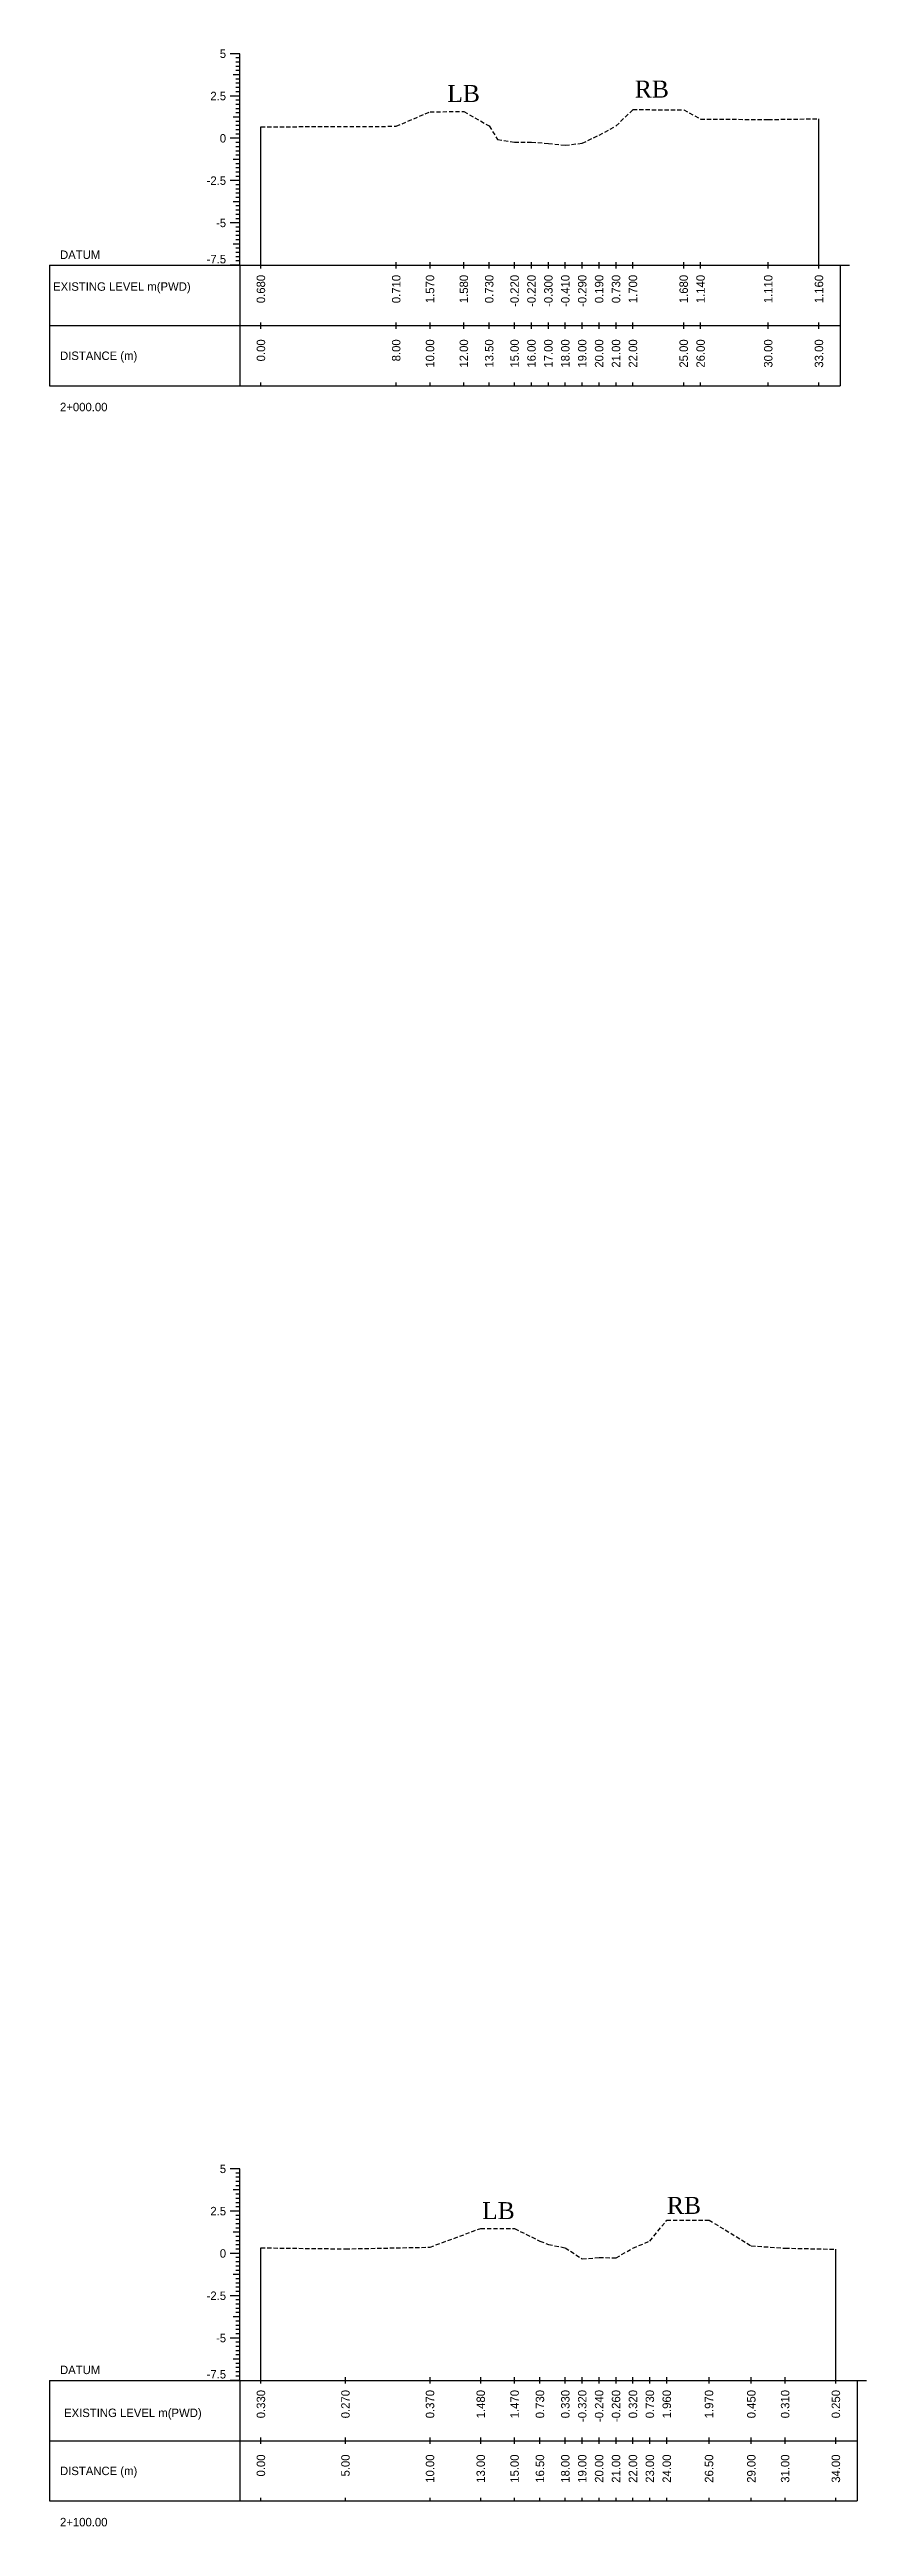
# Model space of a CAD drawing. Header units: inches. Extents: x 4752 to 6808, y -1487 to -426.
# Drawn here: x 5782.6 to 5830.9, y -1233.6 to -1087.2 of the extents above; entities that cross this region are included whole.
import ezdxf
from ezdxf.enums import TextEntityAlignment as Align

# ---------------------------------------------------------------- set-up
doc = ezdxf.new("R2010")
doc.units = ezdxf.units.IN
doc.header["$MEASUREMENT"] = 0
doc.linetypes.add('HIDDEN', pattern=[0.375, 0.25, -0.125])
doc.layers.add('CS_Drawing', color=7, linetype='Continuous')
doc.layers.add('GL', color=3, linetype='HIDDEN')
doc.styles.add('romans', font='romans.shx')

msp = doc.modelspace()

# ---------------------------------------------------------------- texts
at = {"char_height": 1, "width": 325.847, "attachment_point": 1, "style": 'romans'}
for s, insert in [('\\pi-1,l1;{\\fTimes New Roman|b0|i0|c0|p18;RB}', (5817.22, -1089.08)), ('{\\fTimes New Roman|b0|i0|c0|p18;LB}', (5806.13, -1089.34)), ('{\\fTimes New Roman|b0|i0|c0|p18;LB}', (5808.19, -1214.46)), ('\\pi-1,l1;{\\fTimes New Roman|b0|i0|c0|p18;RB}', (5819.12, -1214.15))]:
    msp.add_mtext(s, dxfattribs=dict(at, insert=insert))
at = {"layer": 'CS_Drawing'}
for s, p in [('5', (5793.05, -1087.49)), ('2.5', (5793.05, -1089.99)), ('0', (5793.05, -1092.49)), ('-2.5', (5793.05, -1094.99)), ('-5', (5793.05, -1097.49)), ('5', (5793.05, -1212.49)), ('2.5', (5793.05, -1214.99)), ('0', (5793.05, -1217.49)), ('-2.5', (5793.05, -1219.99)), ('-5', (5793.05, -1222.49))]:
    msp.add_text(s, height=0.5, dxfattribs=at).set_placement(p, align=Align.MIDDLE_RIGHT)
for s, p in [('DATUM', (5783.23, -1099.37)), ('EXISTING LEVEL m(PWD)', (5782.82, -1101.25)), ('DISTANCE (m)', (5783.23, -1105.34)), ('2+000.00', (5783.23, -1108.37)), ('DATUM', (5783.23, -1224.37)), ('EXISTING LEVEL m(PWD)', (5783.47, -1226.91)), ('DISTANCE (m)', (5783.23, -1230.34)), ('2+100.00', (5783.23, -1233.37))]:
    msp.add_text(s, height=0.5, dxfattribs=at).set_placement(p, align=Align.MIDDLE_LEFT)
for p in [(5793.05, -1099.88), (5793.05, -1224.88)]:
    msp.add_text('-7.5', height=0.5, dxfattribs=at).set_placement(p, align=Align.RIGHT)
for s, p in [('0.680', (5795.11, -1100.56)), ('0.710', (5803.11, -1100.56)), ('1.570', (5805.11, -1100.56)), ('1.580', (5807.11, -1100.56)), ('0.730', (5808.61, -1100.56)), ('-0.220', (5810.11, -1100.56)), ('-0.220', (5811.11, -1100.56)), ('-0.300', (5812.11, -1100.56)), ('-0.410', (5813.11, -1100.56)), ('-0.290', (5814.11, -1100.56)), ('0.190', (5815.11, -1100.56)), ('0.730', (5816.11, -1100.56)), ('1.700', (5817.11, -1100.56)), ('1.680', (5820.11, -1100.56)), ('1.140', (5821.11, -1100.56)), ('1.110', (5825.11, -1100.56)), ('1.160', (5828.11, -1100.56)), ('0.00', (5795.11, -1104.37)), ('8.00', (5803.11, -1104.37)), ('10.00', (5805.11, -1104.37)), ('12.00', (5807.11, -1104.37)), ('13.50', (5808.61, -1104.37)), ('15.00', (5810.11, -1104.37)), ('16.00', (5811.11, -1104.37)), ('17.00', (5812.11, -1104.37)), ('18.00', (5813.11, -1104.37)), ('19.00', (5814.11, -1104.37)), ('20.00', (5815.11, -1104.37)), ('21.00', (5816.11, -1104.37)), ('22.00', (5817.11, -1104.37)), ('25.00', (5820.11, -1104.37)), ('26.00', (5821.11, -1104.37)), ('30.00', (5825.11, -1104.37)), ('33.00', (5828.11, -1104.37)), ('0.330', (5795.11, -1225.56)), ('0.270', (5800.11, -1225.56)), ('0.370', (5805.11, -1225.56)), ('1.480', (5808.11, -1225.56)), ('1.470', (5810.11, -1225.56)), ('0.730', (5811.61, -1225.56)), ('0.330', (5813.11, -1225.56)), ('-0.320', (5814.11, -1225.56)), ('-0.240', (5815.11, -1225.56)), ('-0.260', (5816.11, -1225.56)), ('0.320', (5817.11, -1225.56)), ('0.730', (5818.11, -1225.56)), ('1.960', (5819.11, -1225.56)), ('1.970', (5821.61, -1225.56)), ('0.450', (5824.11, -1225.56)), ('0.310', (5826.11, -1225.56)), ('0.250', (5829.11, -1225.56)), ('0.00', (5795.11, -1229.37)), ('5.00', (5800.11, -1229.37)), ('10.00', (5805.11, -1229.37)), ('13.00', (5808.11, -1229.37)), ('15.00', (5810.11, -1229.37)), ('16.50', (5811.61, -1229.37)), ('18.00', (5813.11, -1229.37)), ('19.00', (5814.11, -1229.37)), ('20.00', (5815.11, -1229.37)), ('21.00', (5816.11, -1229.37)), ('22.00', (5817.11, -1229.37)), ('23.00', (5818.11, -1229.37)), ('24.00', (5819.11, -1229.37)), ('26.50', (5821.61, -1229.37)), ('29.00', (5824.11, -1229.37)), ('31.00', (5826.11, -1229.37)), ('34.00', (5829.11, -1229.37))]:
    msp.add_text(s, height=0.5, rotation=90, dxfattribs=at).set_placement(p, align=Align.MIDDLE_RIGHT)

# ---------------------------------------------------------------- linework, layer by layer
at = {"layer": 'CS_Drawing'}
for p, q in [((5793.86, -1087.49), (5793.3, -1087.49)), ((5793.86, -1087.49), (5793.46, -1087.49)), ((5793.86, -1087.49), (5793.63, -1087.49)), ((5793.86, -1099.99), (5793.86, -1087.49)), ((5793.86, -1088.74), (5793.46, -1088.74)), ((5793.86, -1087.74), (5793.63, -1087.74)), ((5793.86, -1087.99), (5793.63, -1087.99)), ((5793.86, -1088.24), (5793.63, -1088.24)), ((5793.86, -1088.49), (5793.63, -1088.49)), ((5793.86, -1088.74), (5793.63, -1088.74)), ((5793.86, -1088.99), (5793.63, -1088.99)), ((5793.86, -1089.99), (5793.3, -1089.99)), ((5793.86, -1089.99), (5793.46, -1089.99)), ((5793.86, -1089.24), (5793.63, -1089.24)), ((5793.86, -1089.49), (5793.63, -1089.49)), ((5793.86, -1089.74), (5793.63, -1089.74)), ((5793.86, -1089.99), (5793.63, -1089.99)), ((5793.86, -1090.24), (5793.63, -1090.24)), ((5793.86, -1090.49), (5793.63, -1090.49)), ((5793.86, -1091.24), (5793.46, -1091.24)), ((5793.86, -1090.74), (5793.63, -1090.74)), ((5793.86, -1090.99), (5793.63, -1090.99)), ((5793.86, -1091.24), (5793.63, -1091.24)), ((5793.86, -1091.49), (5793.63, -1091.49)), ((5793.86, -1091.74), (5793.63, -1091.74)), ((5793.86, -1091.99), (5793.63, -1091.99)), ((5795.11, -1099.99), (5795.11, -1091.81)), ((5828.11, -1099.99), (5828.11, -1091.33)), ((5793.86, -1092.49), (5793.3, -1092.49)), ((5793.86, -1092.49), (5793.46, -1092.49)), ((5793.86, -1092.24), (5793.63, -1092.24)), ((5793.86, -1092.49), (5793.63, -1092.49)), ((5793.86, -1092.74), (5793.63, -1092.74)), ((5793.86, -1092.99), (5793.63, -1092.99)), ((5793.86, -1093.24), (5793.63, -1093.24)), ((5793.86, -1093.74), (5793.46, -1093.74)), ((5793.86, -1093.49), (5793.63, -1093.49)), ((5793.86, -1093.74), (5793.63, -1093.74)), ((5793.86, -1093.99), (5793.63, -1093.99)), ((5793.86, -1094.24), (5793.63, -1094.24)), ((5793.86, -1094.49), (5793.63, -1094.49)), ((5793.86, -1094.74), (5793.63, -1094.74)), ((5793.86, -1094.99), (5793.3, -1094.99)), ((5793.86, -1094.99), (5793.46, -1094.99)), ((5793.86, -1096.24), (5793.46, -1096.24)), ((5793.86, -1094.99), (5793.63, -1094.99)), ((5793.86, -1095.24), (5793.63, -1095.24)), ((5793.86, -1095.49), (5793.63, -1095.49)), ((5793.86, -1095.74), (5793.63, -1095.74)), ((5793.86, -1095.99), (5793.63, -1095.99)), ((5793.86, -1096.24), (5793.63, -1096.24)), ((5793.86, -1097.49), (5793.3, -1097.49)), ((5793.86, -1097.49), (5793.46, -1097.49)), ((5793.86, -1096.49), (5793.63, -1096.49)), ((5793.86, -1096.74), (5793.63, -1096.74)), ((5793.86, -1096.99), (5793.63, -1096.99)), ((5793.86, -1097.24), (5793.63, -1097.24)), ((5793.86, -1097.49), (5793.63, -1097.49)), ((5793.86, -1097.74), (5793.63, -1097.74)), ((5793.86, -1098.74), (5793.46, -1098.74)), ((5793.86, -1097.99), (5793.63, -1097.99)), ((5793.86, -1098.24), (5793.63, -1098.24)), ((5793.86, -1098.49), (5793.63, -1098.49)), ((5793.86, -1098.74), (5793.63, -1098.74)), ((5793.86, -1098.99), (5793.63, -1098.99)), ((5793.86, -1099.24), (5793.63, -1099.24)), ((5782.61, -1099.99), (5793.86, -1099.99)), ((5782.61, -1099.99), (5782.61, -1107.12)), ((5793.86, -1099.99), (5793.3, -1099.99)), ((5793.86, -1099.99), (5793.46, -1099.99)), ((5793.86, -1099.49), (5793.63, -1099.49)), ((5793.86, -1099.74), (5793.63, -1099.74)), ((5793.86, -1099.99), (5793.63, -1099.99)), ((5793.86, -1099.99), (5829.36, -1099.99)), ((5793.86, -1099.99), (5793.86, -1107.12)), ((5795.11, -1100.18), (5795.11, -1099.81)), ((5803.11, -1100.18), (5803.11, -1099.81)), ((5805.11, -1100.18), (5805.11, -1099.81)), ((5807.11, -1100.18), (5807.11, -1099.81)), ((5808.61, -1100.18), (5808.61, -1099.81)), ((5810.11, -1100.18), (5810.11, -1099.81)), ((5811.11, -1100.18), (5811.11, -1099.81)), ((5812.11, -1100.18), (5812.11, -1099.81)), ((5813.11, -1100.18), (5813.11, -1099.81)), ((5814.11, -1100.18), (5814.11, -1099.81)), ((5815.11, -1100.18), (5815.11, -1099.81)), ((5816.11, -1100.18), (5816.11, -1099.81)), ((5817.11, -1100.18), (5817.11, -1099.81)), ((5820.11, -1100.18), (5820.11, -1099.81)), ((5821.11, -1100.18), (5821.11, -1099.81)), ((5825.11, -1100.18), (5825.11, -1099.81)), ((5828.11, -1100.18), (5828.11, -1099.81)), ((5829.36, -1099.99), (5829.92, -1099.99)), ((5829.36, -1099.99), (5829.75, -1099.99)), ((5829.36, -1099.99), (5829.58, -1099.99)), ((5829.36, -1099.99), (5829.36, -1107.12)), ((5782.61, -1103.56), (5793.86, -1103.56)), ((5793.86, -1103.56), (5829.36, -1103.56)), ((5793.86, -1103.56), (5829.36, -1103.56)), ((5795.11, -1103.74), (5795.11, -1103.37)), ((5803.11, -1103.74), (5803.11, -1103.37)), ((5805.11, -1103.74), (5805.11, -1103.37)), ((5807.11, -1103.74), (5807.11, -1103.37)), ((5808.61, -1103.74), (5808.61, -1103.37)), ((5810.11, -1103.74), (5810.11, -1103.37)), ((5811.11, -1103.74), (5811.11, -1103.37)), ((5812.11, -1103.74), (5812.11, -1103.37)), ((5813.11, -1103.74), (5813.11, -1103.37)), ((5814.11, -1103.74), (5814.11, -1103.37)), ((5815.11, -1103.74), (5815.11, -1103.37)), ((5816.11, -1103.74), (5816.11, -1103.37)), ((5817.11, -1103.74), (5817.11, -1103.37)), ((5820.11, -1103.74), (5820.11, -1103.37)), ((5821.11, -1103.74), (5821.11, -1103.37)), ((5825.11, -1103.74), (5825.11, -1103.37)), ((5828.11, -1103.74), (5828.11, -1103.37)), ((5782.61, -1107.12), (5793.86, -1107.12)), ((5793.86, -1107.12), (5829.36, -1107.12)), ((5795.11, -1107.12), (5795.11, -1106.93)), ((5803.11, -1107.12), (5803.11, -1106.93)), ((5805.11, -1107.12), (5805.11, -1106.93)), ((5807.11, -1107.12), (5807.11, -1106.93)), ((5808.61, -1107.12), (5808.61, -1106.93)), ((5810.11, -1107.12), (5810.11, -1106.93)), ((5811.11, -1107.12), (5811.11, -1106.93)), ((5812.11, -1107.12), (5812.11, -1106.93)), ((5813.11, -1107.12), (5813.11, -1106.93)), ((5814.11, -1107.12), (5814.11, -1106.93)), ((5815.11, -1107.12), (5815.11, -1106.93)), ((5816.11, -1107.12), (5816.11, -1106.93)), ((5817.11, -1107.12), (5817.11, -1106.93)), ((5820.11, -1107.12), (5820.11, -1106.93)), ((5821.11, -1107.12), (5821.11, -1106.93)), ((5825.11, -1107.12), (5825.11, -1106.93)), ((5828.11, -1107.12), (5828.11, -1106.93)), ((5793.86, -1212.49), (5793.3, -1212.49)), ((5793.86, -1212.49), (5793.46, -1212.49)), ((5793.86, -1212.49), (5793.63, -1212.49)), ((5793.86, -1212.74), (5793.63, -1212.74)), ((5793.86, -1212.99), (5793.63, -1212.99)), ((5793.86, -1213.24), (5793.63, -1213.24)), ((5793.86, -1213.49), (5793.63, -1213.49)), ((5793.86, -1224.99), (5793.86, -1212.49)), ((5793.86, -1213.74), (5793.46, -1213.74)), ((5793.86, -1213.74), (5793.63, -1213.74)), ((5793.86, -1213.99), (5793.63, -1213.99)), ((5793.86, -1214.24), (5793.63, -1214.24)), ((5793.86, -1214.49), (5793.63, -1214.49)), ((5793.86, -1214.74), (5793.63, -1214.74)), ((5793.86, -1214.99), (5793.3, -1214.99)), ((5793.86, -1214.99), (5793.46, -1214.99)), ((5793.86, -1216.24), (5793.46, -1216.24)), ((5793.86, -1214.99), (5793.63, -1214.99)), ((5793.86, -1215.24), (5793.63, -1215.24)), ((5793.86, -1215.49), (5793.63, -1215.49)), ((5793.86, -1215.74), (5793.63, -1215.74)), ((5793.86, -1215.99), (5793.63, -1215.99)), ((5793.86, -1216.24), (5793.63, -1216.24)), ((5793.86, -1217.49), (5793.3, -1217.49)), ((5793.86, -1217.49), (5793.46, -1217.49)), ((5793.86, -1216.49), (5793.63, -1216.49)), ((5793.86, -1216.74), (5793.63, -1216.74)), ((5793.86, -1216.99), (5793.63, -1216.99)), ((5793.86, -1217.24), (5793.63, -1217.24)), ((5793.86, -1217.49), (5793.63, -1217.49)), ((5793.86, -1217.74), (5793.63, -1217.74)), ((5795.11, -1224.99), (5795.11, -1217.16)), ((5829.11, -1224.99), (5829.11, -1217.24)), ((5793.86, -1218.74), (5793.46, -1218.74)), ((5793.86, -1217.99), (5793.63, -1217.99)), ((5793.86, -1218.24), (5793.63, -1218.24)), ((5793.86, -1218.49), (5793.63, -1218.49)), ((5793.86, -1218.74), (5793.63, -1218.74)), ((5793.86, -1218.99), (5793.63, -1218.99)), ((5793.86, -1219.24), (5793.63, -1219.24)), ((5793.86, -1219.99), (5793.3, -1219.99)), ((5793.86, -1219.99), (5793.46, -1219.99)), ((5793.86, -1219.49), (5793.63, -1219.49)), ((5793.86, -1219.74), (5793.63, -1219.74)), ((5793.86, -1219.99), (5793.63, -1219.99)), ((5793.86, -1220.24), (5793.63, -1220.24)), ((5793.86, -1220.49), (5793.63, -1220.49)), ((5793.86, -1220.74), (5793.63, -1220.74)), ((5793.86, -1221.24), (5793.46, -1221.24)), ((5793.86, -1220.99), (5793.63, -1220.99)), ((5793.86, -1221.24), (5793.63, -1221.24)), ((5793.86, -1221.49), (5793.63, -1221.49)), ((5793.86, -1221.74), (5793.63, -1221.74)), ((5793.86, -1221.99), (5793.63, -1221.99)), ((5793.86, -1222.24), (5793.63, -1222.24)), ((5793.86, -1222.49), (5793.3, -1222.49)), ((5793.86, -1222.49), (5793.46, -1222.49)), ((5793.86, -1223.74), (5793.46, -1223.74)), ((5793.86, -1222.49), (5793.63, -1222.49)), ((5793.86, -1222.74), (5793.63, -1222.74)), ((5793.86, -1222.99), (5793.63, -1222.99)), ((5793.86, -1223.24), (5793.63, -1223.24)), ((5793.86, -1223.49), (5793.63, -1223.49)), ((5793.86, -1223.74), (5793.63, -1223.74)), ((5782.61, -1224.99), (5793.86, -1224.99)), ((5782.61, -1224.99), (5782.61, -1232.12)), ((5793.86, -1224.99), (5793.3, -1224.99)), ((5793.86, -1224.99), (5793.46, -1224.99)), ((5793.86, -1223.99), (5793.63, -1223.99)), ((5793.86, -1224.24), (5793.63, -1224.24)), ((5793.86, -1224.49), (5793.63, -1224.49)), ((5793.86, -1224.74), (5793.63, -1224.74)), ((5793.86, -1224.99), (5793.63, -1224.99)), ((5793.86, -1224.99), (5830.36, -1224.99)), ((5793.86, -1224.99), (5793.86, -1232.12)), ((5795.11, -1225.18), (5795.11, -1224.81)), ((5800.11, -1225.18), (5800.11, -1224.81)), ((5805.11, -1225.18), (5805.11, -1224.81)), ((5808.11, -1225.18), (5808.11, -1224.81)), ((5810.11, -1225.18), (5810.11, -1224.81)), ((5811.61, -1225.18), (5811.61, -1224.81)), ((5813.11, -1225.18), (5813.11, -1224.81)), ((5814.11, -1225.18), (5814.11, -1224.81)), ((5815.11, -1225.18), (5815.11, -1224.81)), ((5816.11, -1225.18), (5816.11, -1224.81)), ((5817.11, -1225.18), (5817.11, -1224.81)), ((5818.11, -1225.18), (5818.11, -1224.81)), ((5819.11, -1225.18), (5819.11, -1224.81)), ((5821.61, -1225.18), (5821.61, -1224.81)), ((5824.11, -1225.18), (5824.11, -1224.81)), ((5826.11, -1225.18), (5826.11, -1224.81)), ((5829.11, -1225.18), (5829.11, -1224.81)), ((5830.36, -1224.99), (5830.92, -1224.99)), ((5830.36, -1224.99), (5830.75, -1224.99)), ((5830.36, -1224.99), (5830.58, -1224.99)), ((5830.36, -1224.99), (5830.36, -1232.12)), ((5782.61, -1228.56), (5793.86, -1228.56)), ((5793.86, -1228.56), (5830.36, -1228.56)), ((5793.86, -1228.56), (5830.36, -1228.56)), ((5795.11, -1228.74), (5795.11, -1228.37)), ((5800.11, -1228.74), (5800.11, -1228.37)), ((5805.11, -1228.74), (5805.11, -1228.37)), ((5808.11, -1228.74), (5808.11, -1228.37)), ((5810.11, -1228.74), (5810.11, -1228.37)), ((5811.61, -1228.74), (5811.61, -1228.37)), ((5813.11, -1228.74), (5813.11, -1228.37)), ((5814.11, -1228.74), (5814.11, -1228.37)), ((5815.11, -1228.74), (5815.11, -1228.37)), ((5816.11, -1228.74), (5816.11, -1228.37)), ((5817.11, -1228.74), (5817.11, -1228.37)), ((5818.11, -1228.74), (5818.11, -1228.37)), ((5819.11, -1228.74), (5819.11, -1228.37)), ((5821.61, -1228.74), (5821.61, -1228.37)), ((5824.11, -1228.74), (5824.11, -1228.37)), ((5826.11, -1228.74), (5826.11, -1228.37)), ((5829.11, -1228.74), (5829.11, -1228.37)), ((5782.61, -1232.12), (5793.86, -1232.12)), ((5793.86, -1232.12), (5830.36, -1232.12)), ((5795.11, -1232.12), (5795.11, -1231.93)), ((5800.11, -1232.12), (5800.11, -1231.93)), ((5805.11, -1232.12), (5805.11, -1231.93)), ((5808.11, -1232.12), (5808.11, -1231.93)), ((5810.11, -1232.12), (5810.11, -1231.93)), ((5811.61, -1232.12), (5811.61, -1231.93)), ((5813.11, -1232.12), (5813.11, -1231.93)), ((5814.11, -1232.12), (5814.11, -1231.93)), ((5815.11, -1232.12), (5815.11, -1231.93)), ((5816.11, -1232.12), (5816.11, -1231.93)), ((5817.11, -1232.12), (5817.11, -1231.93)), ((5818.11, -1232.12), (5818.11, -1231.93)), ((5819.11, -1232.12), (5819.11, -1231.93)), ((5821.61, -1232.12), (5821.61, -1231.93)), ((5824.11, -1232.12), (5824.11, -1231.93)), ((5826.11, -1232.12), (5826.11, -1231.93)), ((5829.11, -1232.12), (5829.11, -1231.93))]:
    msp.add_line(p, q, dxfattribs=at)
at = {"layer": 'GL'}
for points in [[(5795.11, -1091.81), (5803.11, -1091.78), (5805.11, -1090.92), (5807.11, -1090.91), (5808.61, -1091.76), (5809.11, -1092.57), (5810.11, -1092.71), (5811.11, -1092.71), (5812.11, -1092.79), (5813.11, -1092.9), (5814.11, -1092.78), (5815.11, -1092.3), (5816.11, -1091.76), (5817.11, -1090.79), (5820.11, -1090.81), (5821.11, -1091.35), (5825.11, -1091.38), (5828.11, -1091.33)], [(5795.11, -1217.16), (5800.11, -1217.22), (5805.11, -1217.12), (5808.11, -1216.01), (5810.11, -1216.02), (5811.61, -1216.76), (5812.11, -1216.96), (5813.11, -1217.16), (5814.11, -1217.81), (5815.11, -1217.73), (5816.11, -1217.75), (5817.11, -1217.17), (5818.11, -1216.76), (5819.11, -1215.53), (5821.61, -1215.52), (5824.11, -1217.04), (5826.11, -1217.18), (5829.11, -1217.24)]]:
    msp.add_lwpolyline(points, dxfattribs=at)

msp.set_redraw_order([(e.dxf.handle, doc.entitydb.next_handle()) for e in msp.query("TEXT MTEXT ATTDEF DIMENSION ARC_DIMENSION")])  # texts and dimensions are drawn at this point

doc.saveas('drawing.dxf')
